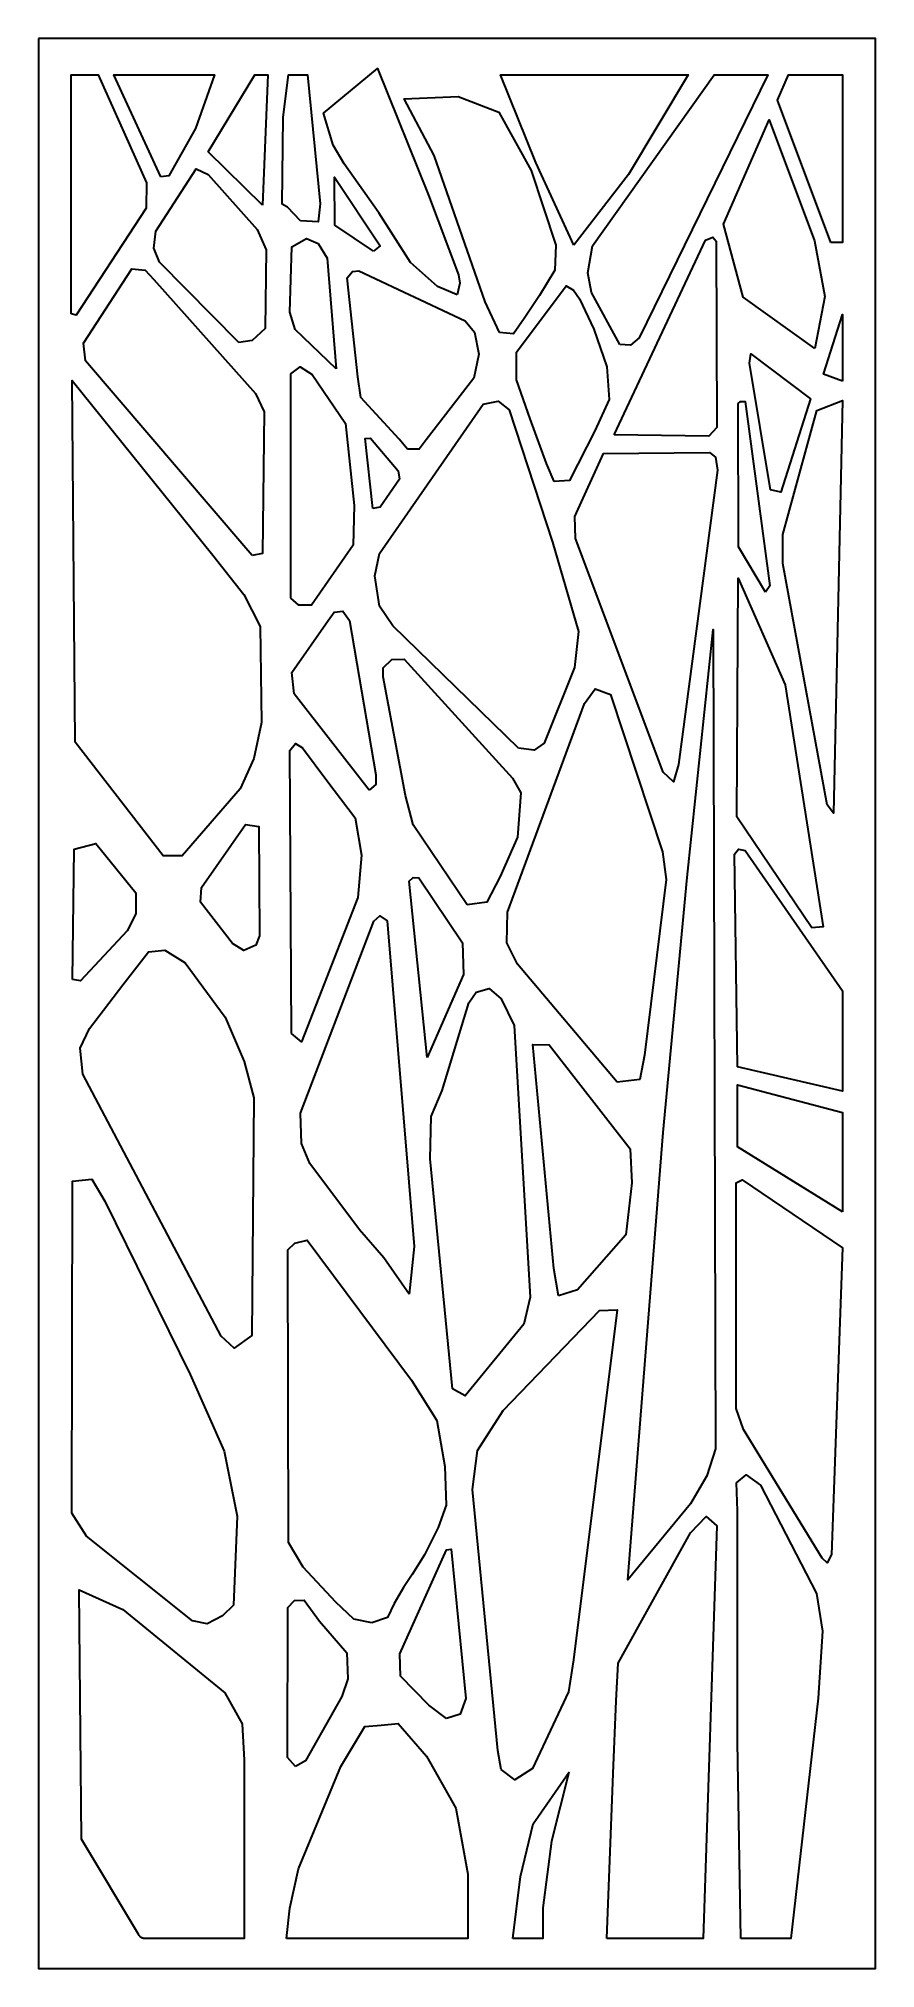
# Model space of a CAD drawing. Header units: centimetres. Extents: x -27 to -22.3, y -1.8 to 9.
import ezdxf

# ---------------------------------------------------------------- set-up
doc = ezdxf.new("R2010")
doc.units = ezdxf.units.CM
doc.header["$MEASUREMENT"] = 0
doc.layers.add('layer 1', color=7, linetype='Continuous')

msp = doc.modelspace()

# ---------------------------------------------------------------- linework, layer by layer
at = {"layer": 'layer 1', "color": 250, "lineweight": 30}
for points, knots in [([(-26.99913, 9.00069), (-26.99913, 9.00069), (-22.3054, 9.00069), (-22.3054, 9.00069), (-22.3054, 9.00069), (-22.3054, 9.00069), (-22.3054, -1.831), (-22.3054, -1.831), (-22.3054, -1.831), (-22.3054, -1.831), (-26.99913, -1.831), (-26.99913, -1.831), (-26.99913, -1.831), (-26.99913, -1.831), (-26.99913, 9.00069), (-26.99913, 9.00069)], [0, 0, 0, 0, 0.2, 0.2, 0.2, 0.2, 0.4, 0.4, 0.4, 0.4, 0.6, 0.6, 0.6, 0.6, 1, 1, 1, 1]), ([(-26.81563, 7.45542), (-26.81563, 7.45542), (-26.78809, 7.44747), (-26.78809, 7.44747), (-26.78809, 7.44747), (-26.78809, 7.44747), (-26.39631, 8.04857), (-26.39631, 8.04857), (-26.39631, 8.04857), (-26.39631, 8.04857), (-26.39326, 8.19164), (-26.39326, 8.19164), (-26.39326, 8.19164), (-26.39326, 8.19164), (-26.66532, 8.79777), (-26.66532, 8.79777), (-26.66532, 8.79777), (-26.66532, 8.79777), (-26.81563, 8.79777), (-26.81563, 8.79777), (-26.81563, 8.79777), (-26.81563, 8.79777), (-26.81563, 7.45542), (-26.81563, 7.45542)], [0, 0, 0, 0, 0.14285714, 0.14285714, 0.14285714, 0.14285714, 0.28571429, 0.28571429, 0.28571429, 0.28571429, 0.42857143, 0.42857143, 0.42857143, 0.42857143, 0.57142857, 0.57142857, 0.57142857, 0.57142857, 0.71428571, 0.71428571, 0.71428571, 0.71428571, 1, 1, 1, 1]), ([(-26.3142, 8.22468), (-26.3142, 8.22468), (-26.26897, 8.23027), (-26.26897, 8.23027), (-26.26897, 8.23027), (-26.26897, 8.23027), (-26.1182, 8.49587), (-26.1182, 8.49587), (-26.1182, 8.49587), (-26.1182, 8.49587), (-26.01224, 8.79777), (-26.01224, 8.79777), (-26.01224, 8.79777), (-26.01224, 8.79777), (-26.57735, 8.79777), (-26.57735, 8.79777), (-26.57735, 8.79777), (-26.57735, 8.79777), (-26.3142, 8.22468), (-26.3142, 8.22468)], [0, 0, 0, 0, 0.16666667, 0.16666667, 0.16666667, 0.16666667, 0.33333333, 0.33333333, 0.33333333, 0.33333333, 0.5, 0.5, 0.5, 0.5, 0.66666667, 0.66666667, 0.66666667, 0.66666667, 1, 1, 1, 1]), ([(-25.74284, 8.06536), (-25.74284, 8.06536), (-25.71361, 8.79777), (-25.71361, 8.79777), (-25.71361, 8.79777), (-25.71361, 8.79777), (-25.78642, 8.79777), (-25.78642, 8.79777), (-25.78642, 8.79777), (-25.78642, 8.79777), (-26.04867, 8.3645), (-26.04867, 8.3645), (-26.04867, 8.3645), (-26.04867, 8.3645), (-25.74284, 8.06536), (-25.74284, 8.06536)], [0, 0, 0, 0, 0.2, 0.2, 0.2, 0.2, 0.4, 0.4, 0.4, 0.4, 0.6, 0.6, 0.6, 0.6, 1, 1, 1, 1]), ([(-25.52961, 7.97869), (-25.52961, 7.97869), (-25.43055, 7.97309), (-25.43055, 7.97309), (-25.43055, 7.97309), (-25.43055, 7.97309), (-25.41978, 8.07374), (-25.41978, 8.07374), (-25.41978, 8.07374), (-25.41978, 8.07374), (-25.49098, 8.79777), (-25.49098, 8.79777), (-25.49098, 8.79777), (-25.49098, 8.79777), (-25.59782, 8.79777), (-25.59782, 8.79777), (-25.59782, 8.79777), (-25.59782, 8.79777), (-25.62653, 8.56021), (-25.62653, 8.56021), (-25.62653, 8.56021), (-25.62653, 8.56021), (-25.63299, 8.07096), (-25.63299, 8.07096), (-25.63299, 8.07096), (-25.63299, 8.07096), (-25.60284, 8.05417), (-25.60284, 8.05417), (-25.60284, 8.05417), (-25.60284, 8.05417), (-25.52961, 7.97869), (-25.52961, 7.97869)], [0, 0, 0, 0, 0.11111111, 0.11111111, 0.11111111, 0.11111111, 0.22222222, 0.22222222, 0.22222222, 0.22222222, 0.33333333, 0.33333333, 0.33333333, 0.33333333, 0.44444444, 0.44444444, 0.44444444, 0.44444444, 0.55555556, 0.55555556, 0.55555556, 0.55555556, 0.66666667, 0.66666667, 0.66666667, 0.66666667, 0.77777778, 0.77777778, 0.77777778, 0.77777778, 1, 1, 1, 1]), ([(-24.65175, 7.56301), (-24.65175, 7.56301), (-24.63548, 7.62837), (-24.63548, 7.62837), (-24.63548, 7.62837), (-24.63548, 7.62837), (-24.64368, 7.67446), (-24.64368, 7.67446), (-24.64368, 7.67446), (-24.64368, 7.67446), (-24.81304, 8.12126), (-24.81304, 8.12126), (-24.81304, 8.12126), (-24.81304, 8.12126), (-25.0987, 8.83302), (-25.0987, 8.83302), (-25.0987, 8.83302), (-25.0987, 8.83302), (-25.40202, 8.58169), (-25.40202, 8.58169), (-25.40202, 8.58169), (-25.40202, 8.58169), (-25.34617, 8.40204), (-25.34617, 8.40204), (-25.34617, 8.40204), (-25.34617, 8.40204), (-25.28468, 8.29867), (-25.28468, 8.29867), (-25.28468, 8.29867), (-25.28468, 8.29867), (-25.0902, 8.02202), (-25.0902, 8.02202), (-25.0902, 8.02202), (-25.0902, 8.02202), (-24.91244, 7.74345), (-24.91244, 7.74345), (-24.91244, 7.74345), (-24.91244, 7.74345), (-24.76212, 7.60943), (-24.76212, 7.60943), (-24.76212, 7.60943), (-24.76212, 7.60943), (-24.65175, 7.56301), (-24.65175, 7.56301)], [0, 0, 0, 0, 0.08333333, 0.08333333, 0.08333333, 0.08333333, 0.16666667, 0.16666667, 0.16666667, 0.16666667, 0.25, 0.25, 0.25, 0.25, 0.33333333, 0.33333333, 0.33333333, 0.33333333, 0.41666667, 0.41666667, 0.41666667, 0.41666667, 0.5, 0.5, 0.5, 0.5, 0.58333333, 0.58333333, 0.58333333, 0.58333333, 0.66666667, 0.66666667, 0.66666667, 0.66666667, 0.75, 0.75, 0.75, 0.75, 0.83333333, 0.83333333, 0.83333333, 0.83333333, 1, 1, 1, 1]), ([(-23.99649, 7.84094), (-23.99649, 7.84094), (-23.69006, 8.23819), (-23.69006, 8.23819), (-23.69006, 8.23819), (-23.69006, 8.23819), (-23.35477, 8.79777), (-23.35477, 8.79777), (-23.35477, 8.79777), (-23.35477, 8.79777), (-24.40859, 8.79777), (-24.40859, 8.79777), (-24.40859, 8.79777), (-24.40859, 8.79777), (-24.2102, 8.30595), (-24.2102, 8.30595), (-24.2102, 8.30595), (-24.2102, 8.30595), (-23.99649, 7.84094), (-23.99649, 7.84094)], [0, 0, 0, 0, 0.16666667, 0.16666667, 0.16666667, 0.16666667, 0.33333333, 0.33333333, 0.33333333, 0.33333333, 0.5, 0.5, 0.5, 0.5, 0.66666667, 0.66666667, 0.66666667, 0.66666667, 1, 1, 1, 1]), ([(-23.73817, 7.283), (-23.73817, 7.283), (-23.67926, 7.27961), (-23.67926, 7.27961), (-23.67926, 7.27961), (-23.67926, 7.27961), (-23.63081, 7.32039), (-23.63081, 7.32039), (-23.63081, 7.32039), (-23.63081, 7.32039), (-22.90849, 8.79777), (-22.90849, 8.79777), (-22.90849, 8.79777), (-22.90849, 8.79777), (-23.21024, 8.79777), (-23.21024, 8.79777), (-23.21024, 8.79777), (-23.21024, 8.79777), (-23.89231, 7.83771), (-23.89231, 7.83771), (-23.89231, 7.83771), (-23.89231, 7.83771), (-23.91908, 7.68562), (-23.91908, 7.68562), (-23.91908, 7.68562), (-23.91908, 7.68562), (-23.89786, 7.57528), (-23.89786, 7.57528), (-23.89786, 7.57528), (-23.89786, 7.57528), (-23.73817, 7.283), (-23.73817, 7.283)], [0, 0, 0, 0, 0.11111111, 0.11111111, 0.11111111, 0.11111111, 0.22222222, 0.22222222, 0.22222222, 0.22222222, 0.33333333, 0.33333333, 0.33333333, 0.33333333, 0.44444444, 0.44444444, 0.44444444, 0.44444444, 0.55555556, 0.55555556, 0.55555556, 0.55555556, 0.66666667, 0.66666667, 0.66666667, 0.66666667, 0.77777778, 0.77777778, 0.77777778, 0.77777778, 1, 1, 1, 1]), ([(-22.5547, 7.85612), (-22.5547, 7.85612), (-22.48891, 7.85612), (-22.48891, 7.85612), (-22.48891, 7.85612), (-22.48891, 7.85612), (-22.48891, 8.79777), (-22.48891, 8.79777), (-22.48891, 8.79777), (-22.48891, 8.79777), (-22.79197, 8.79777), (-22.79197, 8.79777), (-22.79197, 8.79777), (-22.79197, 8.79777), (-22.85406, 8.65523), (-22.85406, 8.65523), (-22.85406, 8.65523), (-22.85406, 8.65523), (-22.5547, 7.85612), (-22.5547, 7.85612)], [0, 0, 0, 0, 0.16666667, 0.16666667, 0.16666667, 0.16666667, 0.33333333, 0.33333333, 0.33333333, 0.33333333, 0.5, 0.5, 0.5, 0.5, 0.66666667, 0.66666667, 0.66666667, 0.66666667, 1, 1, 1, 1]), ([(-24.41465, 7.35078), (-24.41465, 7.35078), (-24.33475, 7.3428), (-24.33475, 7.3428), (-24.33475, 7.3428), (-24.33475, 7.3428), (-24.27635, 7.43057), (-24.27635, 7.43057), (-24.27635, 7.43057), (-24.27635, 7.43057), (-24.19029, 7.55823), (-24.19029, 7.55823), (-24.19029, 7.55823), (-24.19029, 7.55823), (-24.10424, 7.70185), (-24.10424, 7.70185), (-24.10424, 7.70185), (-24.10424, 7.70185), (-24.0981, 7.8415), (-24.0981, 7.8415), (-24.0981, 7.8415), (-24.0981, 7.8415), (-24.2364, 8.2604), (-24.2364, 8.2604), (-24.2364, 8.2604), (-24.2364, 8.2604), (-24.41772, 8.58755), (-24.41772, 8.58755), (-24.41772, 8.58755), (-24.41772, 8.58755), (-24.64516, 8.67532), (-24.64516, 8.67532), (-24.64516, 8.67532), (-24.64516, 8.67532), (-24.94942, 8.66335), (-24.94942, 8.66335), (-24.94942, 8.66335), (-24.94942, 8.66335), (-24.78039, 8.34418), (-24.78039, 8.34418), (-24.78039, 8.34418), (-24.78039, 8.34418), (-24.49456, 7.52234), (-24.49456, 7.52234), (-24.49456, 7.52234), (-24.49456, 7.52234), (-24.41465, 7.35078), (-24.41465, 7.35078)], [0, 0, 0, 0, 0.07692308, 0.07692308, 0.07692308, 0.07692308, 0.15384615, 0.15384615, 0.15384615, 0.15384615, 0.23076923, 0.23076923, 0.23076923, 0.23076923, 0.30769231, 0.30769231, 0.30769231, 0.30769231, 0.38461538, 0.38461538, 0.38461538, 0.38461538, 0.46153846, 0.46153846, 0.46153846, 0.46153846, 0.53846154, 0.53846154, 0.53846154, 0.53846154, 0.61538462, 0.61538462, 0.61538462, 0.61538462, 0.69230769, 0.69230769, 0.69230769, 0.69230769, 0.76923077, 0.76923077, 0.76923077, 0.76923077, 0.84615385, 0.84615385, 0.84615385, 0.84615385, 1, 1, 1, 1]), ([(-22.64481, 7.26106), (-22.64481, 7.26106), (-22.589, 7.55326), (-22.589, 7.55326), (-22.589, 7.55326), (-22.589, 7.55326), (-22.64732, 7.86502), (-22.64732, 7.86502), (-22.64732, 7.86502), (-22.64732, 7.86502), (-22.90209, 8.54495), (-22.90209, 8.54495), (-22.90209, 8.54495), (-22.90209, 8.54495), (-23.15756, 7.95836), (-23.15756, 7.95836), (-23.15756, 7.95836), (-23.15756, 7.95836), (-23.04662, 7.54946), (-23.04662, 7.54946), (-23.04662, 7.54946), (-23.04662, 7.54946), (-22.64481, 7.26106), (-22.64481, 7.26106)], [0, 0, 0, 0, 0.14285714, 0.14285714, 0.14285714, 0.14285714, 0.28571429, 0.28571429, 0.28571429, 0.28571429, 0.42857143, 0.42857143, 0.42857143, 0.42857143, 0.57142857, 0.57142857, 0.57142857, 0.57142857, 0.71428571, 0.71428571, 0.71428571, 0.71428571, 1, 1, 1, 1]), ([(-25.87652, 7.29538), (-25.87652, 7.29538), (-25.80114, 7.30657), (-25.80114, 7.30657), (-25.80114, 7.30657), (-25.80114, 7.30657), (-25.72791, 7.37366), (-25.72791, 7.37366), (-25.72791, 7.37366), (-25.72791, 7.37366), (-25.72359, 7.81539), (-25.72359, 7.81539), (-25.72359, 7.81539), (-25.72359, 7.81539), (-25.77314, 7.93001), (-25.77314, 7.93001), (-25.77314, 7.93001), (-25.77314, 7.93001), (-26.04895, 8.23844), (-26.04895, 8.23844), (-26.04895, 8.23844), (-26.04895, 8.23844), (-26.11573, 8.2692), (-26.11573, 8.2692), (-26.11573, 8.2692), (-26.11573, 8.2692), (-26.34186, 7.91972), (-26.34186, 7.91972), (-26.34186, 7.91972), (-26.34186, 7.91972), (-26.35264, 7.82467), (-26.35264, 7.82467), (-26.35264, 7.82467), (-26.35264, 7.82467), (-26.32018, 7.7455), (-26.32018, 7.7455), (-26.32018, 7.7455), (-26.32018, 7.7455), (-25.87652, 7.29538), (-25.87652, 7.29538)], [0, 0, 0, 0, 0.09090909, 0.09090909, 0.09090909, 0.09090909, 0.18181818, 0.18181818, 0.18181818, 0.18181818, 0.27272727, 0.27272727, 0.27272727, 0.27272727, 0.36363636, 0.36363636, 0.36363636, 0.36363636, 0.45454545, 0.45454545, 0.45454545, 0.45454545, 0.54545455, 0.54545455, 0.54545455, 0.54545455, 0.63636364, 0.63636364, 0.63636364, 0.63636364, 0.72727273, 0.72727273, 0.72727273, 0.72727273, 0.81818182, 0.81818182, 0.81818182, 0.81818182, 1, 1, 1, 1]), ([(-25.11984, 7.80707), (-25.11984, 7.80707), (-25.08403, 7.83805), (-25.08403, 7.83805), (-25.08403, 7.83805), (-25.08403, 7.83805), (-25.33976, 8.22311), (-25.33976, 8.22311), (-25.33976, 8.22311), (-25.33976, 8.22311), (-25.33806, 7.95313), (-25.33806, 7.95313), (-25.33806, 7.95313), (-25.33806, 7.95313), (-25.11984, 7.80707), (-25.11984, 7.80707)], [0, 0, 0, 0, 0.2, 0.2, 0.2, 0.2, 0.4, 0.4, 0.4, 0.4, 0.6, 0.6, 0.6, 0.6, 1, 1, 1, 1]), ([(-25.32922, 7.14696), (-25.32922, 7.14696), (-25.38092, 7.76762), (-25.38092, 7.76762), (-25.38092, 7.76762), (-25.38092, 7.76762), (-25.43045, 7.85149), (-25.43045, 7.85149), (-25.43045, 7.85149), (-25.43045, 7.85149), (-25.49722, 7.87944), (-25.49722, 7.87944), (-25.49722, 7.87944), (-25.49722, 7.87944), (-25.57905, 7.83192), (-25.57905, 7.83192), (-25.57905, 7.83192), (-25.57905, 7.83192), (-25.58983, 7.46567), (-25.58983, 7.46567), (-25.58983, 7.46567), (-25.58983, 7.46567), (-25.55968, 7.36783), (-25.55968, 7.36783), (-25.55968, 7.36783), (-25.55968, 7.36783), (-25.32922, 7.14696), (-25.32922, 7.14696)], [0, 0, 0, 0, 0.125, 0.125, 0.125, 0.125, 0.25, 0.25, 0.25, 0.25, 0.375, 0.375, 0.375, 0.375, 0.5, 0.5, 0.5, 0.5, 0.625, 0.625, 0.625, 0.625, 0.75, 0.75, 0.75, 0.75, 1, 1, 1, 1]), ([(-23.77083, 6.7769), (-23.77083, 6.7769), (-23.24032, 6.77004), (-23.24032, 6.77004), (-23.24032, 6.77004), (-23.24032, 6.77004), (-23.19546, 6.818), (-23.19546, 6.818), (-23.19546, 6.818), (-23.19546, 6.818), (-23.1981, 7.86298), (-23.1981, 7.86298), (-23.1981, 7.86298), (-23.1981, 7.86298), (-23.21707, 7.88582), (-23.21707, 7.88582), (-23.21707, 7.88582), (-23.21707, 7.88582), (-23.2588, 7.86982), (-23.2588, 7.86982), (-23.2588, 7.86982), (-23.2588, 7.86982), (-23.77083, 6.7769), (-23.77083, 6.7769)], [0, 0, 0, 0, 0.14285714, 0.14285714, 0.14285714, 0.14285714, 0.28571429, 0.28571429, 0.28571429, 0.28571429, 0.42857143, 0.42857143, 0.42857143, 0.42857143, 0.57142857, 0.57142857, 0.57142857, 0.57142857, 0.71428571, 0.71428571, 0.71428571, 0.71428571, 1, 1, 1, 1]), ([(-25.80095, 6.0996), (-25.80095, 6.0996), (-25.74358, 6.11038), (-25.74358, 6.11038), (-25.74358, 6.11038), (-25.74358, 6.11038), (-25.7344, 6.90512), (-25.7344, 6.90512), (-25.7344, 6.90512), (-25.7344, 6.90512), (-25.78338, 7.00845), (-25.78338, 7.00845), (-25.78338, 7.00845), (-25.78338, 7.00845), (-26.35306, 7.64867), (-26.35306, 7.64867), (-26.35306, 7.64867), (-26.35306, 7.64867), (-26.40204, 7.70033), (-26.40204, 7.70033), (-26.40204, 7.70033), (-26.40204, 7.70033), (-26.47551, 7.70827), (-26.47551, 7.70827), (-26.47551, 7.70827), (-26.47551, 7.70827), (-26.74795, 7.29103), (-26.74795, 7.29103), (-26.74795, 7.29103), (-26.74795, 7.29103), (-26.7357, 7.19169), (-26.7357, 7.19169), (-26.7357, 7.19169), (-26.7357, 7.19169), (-25.84796, 6.15453), (-25.84796, 6.15453), (-25.84796, 6.15453), (-25.84796, 6.15453), (-25.80095, 6.0996), (-25.80095, 6.0996)], [0, 0, 0, 0, 0.09090909, 0.09090909, 0.09090909, 0.09090909, 0.18181818, 0.18181818, 0.18181818, 0.18181818, 0.27272727, 0.27272727, 0.27272727, 0.27272727, 0.36363636, 0.36363636, 0.36363636, 0.36363636, 0.45454545, 0.45454545, 0.45454545, 0.45454545, 0.54545455, 0.54545455, 0.54545455, 0.54545455, 0.63636364, 0.63636364, 0.63636364, 0.63636364, 0.72727273, 0.72727273, 0.72727273, 0.72727273, 0.81818182, 0.81818182, 0.81818182, 0.81818182, 1, 1, 1, 1]), ([(-24.93063, 6.69547), (-24.93063, 6.69547), (-24.86519, 6.69547), (-24.86519, 6.69547), (-24.86519, 6.69547), (-24.86519, 6.69547), (-24.8243, 6.74855), (-24.8243, 6.74855), (-24.8243, 6.74855), (-24.8243, 6.74855), (-24.55714, 7.09537), (-24.55714, 7.09537), (-24.55714, 7.09537), (-24.55714, 7.09537), (-24.52987, 7.22985), (-24.52987, 7.22985), (-24.52987, 7.22985), (-24.52987, 7.22985), (-24.55442, 7.35371), (-24.55442, 7.35371), (-24.55442, 7.35371), (-24.55442, 7.35371), (-24.60621, 7.41741), (-24.60621, 7.41741), (-24.60621, 7.41741), (-24.60621, 7.41741), (-25.20325, 7.69699), (-25.20325, 7.69699), (-25.20325, 7.69699), (-25.20325, 7.69699), (-25.23865, 7.69306), (-25.23865, 7.69306), (-25.23865, 7.69306), (-25.23865, 7.69306), (-25.26868, 7.65806), (-25.26868, 7.65806), (-25.26868, 7.65806), (-25.26868, 7.65806), (-25.2087, 7.10244), (-25.2087, 7.10244), (-25.2087, 7.10244), (-25.2087, 7.10244), (-25.19235, 6.98566), (-25.19235, 6.98566), (-25.19235, 6.98566), (-25.19235, 6.98566), (-24.97697, 6.75209), (-24.97697, 6.75209), (-24.97697, 6.75209), (-24.97697, 6.75209), (-24.93063, 6.69547), (-24.93063, 6.69547)], [0, 0, 0, 0, 0.07142857, 0.07142857, 0.07142857, 0.07142857, 0.14285714, 0.14285714, 0.14285714, 0.14285714, 0.21428571, 0.21428571, 0.21428571, 0.21428571, 0.28571429, 0.28571429, 0.28571429, 0.28571429, 0.35714286, 0.35714286, 0.35714286, 0.35714286, 0.42857143, 0.42857143, 0.42857143, 0.42857143, 0.5, 0.5, 0.5, 0.5, 0.57142857, 0.57142857, 0.57142857, 0.57142857, 0.64285714, 0.64285714, 0.64285714, 0.64285714, 0.71428571, 0.71428571, 0.71428571, 0.71428571, 0.78571429, 0.78571429, 0.78571429, 0.78571429, 0.85714286, 0.85714286, 0.85714286, 0.85714286, 1, 1, 1, 1]), ([(-24.10676, 6.51546), (-24.10676, 6.51546), (-24.0207, 6.51945), (-24.0207, 6.51945), (-24.0207, 6.51945), (-24.0207, 6.51945), (-23.87933, 6.79871), (-23.87933, 6.79871), (-23.87933, 6.79871), (-23.87933, 6.79871), (-23.79941, 6.97426), (-23.79941, 6.97426), (-23.79941, 6.97426), (-23.79941, 6.97426), (-23.81171, 7.15778), (-23.81171, 7.15778), (-23.81171, 7.15778), (-23.81171, 7.15778), (-23.88548, 7.36923), (-23.88548, 7.36923), (-23.88548, 7.36923), (-23.88548, 7.36923), (-23.96572, 7.53977), (-23.96572, 7.53977), (-23.96572, 7.53977), (-23.96572, 7.53977), (-23.9992, 7.58865), (-23.9992, 7.58865), (-23.9992, 7.58865), (-23.9992, 7.58865), (-24.04056, 7.61233), (-24.04056, 7.61233), (-24.04056, 7.61233), (-24.04056, 7.61233), (-24.31882, 7.24156), (-24.31882, 7.24156), (-24.31882, 7.24156), (-24.31882, 7.24156), (-24.31882, 7.08597), (-24.31882, 7.08597), (-24.31882, 7.08597), (-24.31882, 7.08597), (-24.24198, 6.86653), (-24.24198, 6.86653), (-24.24198, 6.86653), (-24.24198, 6.86653), (-24.14978, 6.6152), (-24.14978, 6.6152), (-24.14978, 6.6152), (-24.14978, 6.6152), (-24.10676, 6.51546), (-24.10676, 6.51546)], [0, 0, 0, 0, 0.07142857, 0.07142857, 0.07142857, 0.07142857, 0.14285714, 0.14285714, 0.14285714, 0.14285714, 0.21428571, 0.21428571, 0.21428571, 0.21428571, 0.28571429, 0.28571429, 0.28571429, 0.28571429, 0.35714286, 0.35714286, 0.35714286, 0.35714286, 0.42857143, 0.42857143, 0.42857143, 0.42857143, 0.5, 0.5, 0.5, 0.5, 0.57142857, 0.57142857, 0.57142857, 0.57142857, 0.64285714, 0.64285714, 0.64285714, 0.64285714, 0.71428571, 0.71428571, 0.71428571, 0.71428571, 0.78571429, 0.78571429, 0.78571429, 0.78571429, 0.85714286, 0.85714286, 0.85714286, 0.85714286, 1, 1, 1, 1]), ([(-22.48891, 7.078), (-22.48891, 7.078), (-22.48891, 7.45272), (-22.48891, 7.45272), (-22.48891, 7.45272), (-22.48891, 7.45272), (-22.59625, 7.11632), (-22.59625, 7.11632), (-22.59625, 7.11632), (-22.59625, 7.11632), (-22.48891, 7.078), (-22.48891, 7.078)], [0, 0, 0, 0, 0.25, 0.25, 0.25, 0.25, 0.5, 0.5, 0.5, 0.5, 1, 1, 1, 1]), ([(-25.58453, 5.8597), (-25.58453, 5.8597), (-25.53861, 5.81996), (-25.53861, 5.81996), (-25.53861, 5.81996), (-25.53861, 5.81996), (-25.46819, 5.81996), (-25.46819, 5.81996), (-25.46819, 5.81996), (-25.46819, 5.81996), (-25.23554, 6.15774), (-25.23554, 6.15774), (-25.23554, 6.15774), (-25.23554, 6.15774), (-25.22943, 6.38025), (-25.22943, 6.38025), (-25.22943, 6.38025), (-25.22943, 6.38025), (-25.2784, 6.84121), (-25.2784, 6.84121), (-25.2784, 6.84121), (-25.2784, 6.84121), (-25.46513, 7.1154), (-25.46513, 7.1154), (-25.46513, 7.1154), (-25.46513, 7.1154), (-25.53248, 7.15912), (-25.53248, 7.15912), (-25.53248, 7.15912), (-25.53248, 7.15912), (-25.58453, 7.11938), (-25.58453, 7.11938), (-25.58453, 7.11938), (-25.58453, 7.11938), (-25.58453, 5.8597), (-25.58453, 5.8597)], [0, 0, 0, 0, 0.1, 0.1, 0.1, 0.1, 0.2, 0.2, 0.2, 0.2, 0.3, 0.3, 0.3, 0.3, 0.4, 0.4, 0.4, 0.4, 0.5, 0.5, 0.5, 0.5, 0.6, 0.6, 0.6, 0.6, 0.7, 0.7, 0.7, 0.7, 0.8, 0.8, 0.8, 0.8, 1, 1, 1, 1]), ([(-22.89427, 6.46804), (-22.89427, 6.46804), (-22.83509, 6.45523), (-22.83509, 6.45523), (-22.83509, 6.45523), (-22.83509, 6.45523), (-22.66906, 6.97806), (-22.66906, 6.97806), (-22.66906, 6.97806), (-22.66906, 6.97806), (-23.00441, 7.232), (-23.00441, 7.232), (-23.00441, 7.232), (-23.00441, 7.232), (-23.01099, 7.17865), (-23.01099, 7.17865), (-23.01099, 7.17865), (-23.01099, 7.17865), (-22.89427, 6.46804), (-22.89427, 6.46804)], [0, 0, 0, 0, 0.16666667, 0.16666667, 0.16666667, 0.16666667, 0.33333333, 0.33333333, 0.33333333, 0.33333333, 0.5, 0.5, 0.5, 0.5, 0.66666667, 0.66666667, 0.66666667, 0.66666667, 1, 1, 1, 1]), ([(-26.79438, 5.05204), (-26.79438, 5.05204), (-26.30066, 4.41275), (-26.30066, 4.41275), (-26.30066, 4.41275), (-26.30066, 4.41275), (-26.1935, 4.41275), (-26.1935, 4.41275), (-26.1935, 4.41275), (-26.1935, 4.41275), (-25.86781, 4.78886), (-25.86781, 4.78886), (-25.86781, 4.78886), (-25.86781, 4.78886), (-25.79257, 4.95908), (-25.79257, 4.95908), (-25.79257, 4.95908), (-25.79257, 4.95908), (-25.74959, 5.16275), (-25.74959, 5.16275), (-25.74959, 5.16275), (-25.74959, 5.16275), (-25.75622, 5.70086), (-25.75622, 5.70086), (-25.75622, 5.70086), (-25.75622, 5.70086), (-25.84741, 5.88125), (-25.84741, 5.88125), (-25.84741, 5.88125), (-25.84741, 5.88125), (-26.0211, 6.10109), (-26.0211, 6.10109), (-26.0211, 6.10109), (-26.0211, 6.10109), (-26.81085, 7.08114), (-26.81085, 7.08114), (-26.81085, 7.08114), (-26.81085, 7.08114), (-26.79438, 5.05204), (-26.79438, 5.05204)], [0, 0, 0, 0, 0.09090909, 0.09090909, 0.09090909, 0.09090909, 0.18181818, 0.18181818, 0.18181818, 0.18181818, 0.27272727, 0.27272727, 0.27272727, 0.27272727, 0.36363636, 0.36363636, 0.36363636, 0.36363636, 0.45454545, 0.45454545, 0.45454545, 0.45454545, 0.54545455, 0.54545455, 0.54545455, 0.54545455, 0.63636364, 0.63636364, 0.63636364, 0.63636364, 0.72727273, 0.72727273, 0.72727273, 0.72727273, 0.81818182, 0.81818182, 0.81818182, 0.81818182, 1, 1, 1, 1]), ([(-24.30667, 5.01867), (-24.30667, 5.01867), (-24.21958, 5.00655), (-24.21958, 5.00655), (-24.21958, 5.00655), (-24.21958, 5.00655), (-24.16359, 5.04693), (-24.16359, 5.04693), (-24.16359, 5.04693), (-24.16359, 5.04693), (-23.99253, 5.47086), (-23.99253, 5.47086), (-23.99253, 5.47086), (-23.99253, 5.47086), (-23.97076, 5.67273), (-23.97076, 5.67273), (-23.97076, 5.67273), (-23.97076, 5.67273), (-24.11693, 6.1744), (-24.11693, 6.1744), (-24.11693, 6.1744), (-24.11693, 6.1744), (-24.3598, 6.91739), (-24.3598, 6.91739), (-24.3598, 6.91739), (-24.3598, 6.91739), (-24.42201, 6.96583), (-24.42201, 6.96583), (-24.42201, 6.96583), (-24.42201, 6.96583), (-24.50598, 6.94969), (-24.50598, 6.94969), (-24.50598, 6.94969), (-24.50598, 6.94969), (-25.08759, 6.10989), (-25.08759, 6.10989), (-25.08759, 6.10989), (-25.08759, 6.10989), (-25.11248, 5.98474), (-25.11248, 5.98474), (-25.11248, 5.98474), (-25.11248, 5.98474), (-25.08759, 5.81517), (-25.08759, 5.81517), (-25.08759, 5.81517), (-25.08759, 5.81517), (-25.01268, 5.70503), (-25.01268, 5.70503), (-25.01268, 5.70503), (-25.01268, 5.70503), (-24.30667, 5.01867), (-24.30667, 5.01867)], [0, 0, 0, 0, 0.07142857, 0.07142857, 0.07142857, 0.07142857, 0.14285714, 0.14285714, 0.14285714, 0.14285714, 0.21428571, 0.21428571, 0.21428571, 0.21428571, 0.28571429, 0.28571429, 0.28571429, 0.28571429, 0.35714286, 0.35714286, 0.35714286, 0.35714286, 0.42857143, 0.42857143, 0.42857143, 0.42857143, 0.5, 0.5, 0.5, 0.5, 0.57142857, 0.57142857, 0.57142857, 0.57142857, 0.64285714, 0.64285714, 0.64285714, 0.64285714, 0.71428571, 0.71428571, 0.71428571, 0.71428571, 0.78571429, 0.78571429, 0.78571429, 0.78571429, 0.85714286, 0.85714286, 0.85714286, 0.85714286, 1, 1, 1, 1]), ([(-22.92227, 5.89402), (-22.92227, 5.89402), (-22.89756, 5.92982), (-22.89756, 5.92982), (-22.89756, 5.92982), (-22.89756, 5.92982), (-23.03574, 6.96411), (-23.03574, 6.96411), (-23.03574, 6.96411), (-23.03574, 6.96411), (-23.06156, 6.96316), (-23.06156, 6.96316), (-23.06156, 6.96316), (-23.06156, 6.96316), (-23.07525, 6.95194), (-23.07525, 6.95194), (-23.07525, 6.95194), (-23.07525, 6.95194), (-23.07245, 6.14719), (-23.07245, 6.14719), (-23.07245, 6.14719), (-23.07245, 6.14719), (-22.92227, 5.89402), (-22.92227, 5.89402)], [0, 0, 0, 0, 0.14285714, 0.14285714, 0.14285714, 0.14285714, 0.28571429, 0.28571429, 0.28571429, 0.28571429, 0.42857143, 0.42857143, 0.42857143, 0.42857143, 0.57142857, 0.57142857, 0.57142857, 0.57142857, 0.71428571, 0.71428571, 0.71428571, 0.71428571, 1, 1, 1, 1]), ([(-22.57577, 4.69962), (-22.57577, 4.69962), (-22.53991, 4.65229), (-22.53991, 4.65229), (-22.53991, 4.65229), (-22.53991, 4.65229), (-22.48891, 6.96883), (-22.48891, 6.96883), (-22.48891, 6.96883), (-22.48891, 6.96883), (-22.63378, 6.9124), (-22.63378, 6.9124), (-22.63378, 6.9124), (-22.63378, 6.9124), (-22.82403, 6.21695), (-22.82403, 6.21695), (-22.82403, 6.21695), (-22.82403, 6.21695), (-22.82403, 6.05413), (-22.82403, 6.05413), (-22.82403, 6.05413), (-22.82403, 6.05413), (-22.57577, 4.69962), (-22.57577, 4.69962)], [0, 0, 0, 0, 0.14285714, 0.14285714, 0.14285714, 0.14285714, 0.28571429, 0.28571429, 0.28571429, 0.28571429, 0.42857143, 0.42857143, 0.42857143, 0.42857143, 0.57142857, 0.57142857, 0.57142857, 0.57142857, 0.71428571, 0.71428571, 0.71428571, 0.71428571, 1, 1, 1, 1]), ([(-25.12459, 6.36358), (-25.12459, 6.36358), (-25.0831, 6.37156), (-25.0831, 6.37156), (-25.0831, 6.37156), (-25.0831, 6.37156), (-24.97401, 6.52714), (-24.97401, 6.52714), (-24.97401, 6.52714), (-24.97401, 6.52714), (-24.9817, 6.575), (-24.9817, 6.575), (-24.9817, 6.575), (-24.9817, 6.575), (-25.13681, 6.75808), (-25.13681, 6.75808), (-25.13681, 6.75808), (-25.13681, 6.75808), (-25.16761, 6.75651), (-25.16761, 6.75651), (-25.16761, 6.75651), (-25.16761, 6.75651), (-25.12459, 6.36358), (-25.12459, 6.36358)], [0, 0, 0, 0, 0.14285714, 0.14285714, 0.14285714, 0.14285714, 0.28571429, 0.28571429, 0.28571429, 0.28571429, 0.42857143, 0.42857143, 0.42857143, 0.42857143, 0.57142857, 0.57142857, 0.57142857, 0.57142857, 0.71428571, 0.71428571, 0.71428571, 0.71428571, 1, 1, 1, 1]), ([(-23.49602, 4.88368), (-23.49602, 4.88368), (-23.43804, 4.82845), (-23.43804, 4.82845), (-23.43804, 4.82845), (-23.43804, 4.82845), (-23.41038, 4.92588), (-23.41038, 4.92588), (-23.41038, 4.92588), (-23.41038, 4.92588), (-23.19156, 6.57798), (-23.19156, 6.57798), (-23.19156, 6.57798), (-23.19156, 6.57798), (-23.20138, 6.65094), (-23.20138, 6.65094), (-23.20138, 6.65094), (-23.20138, 6.65094), (-23.23647, 6.67838), (-23.23647, 6.67838), (-23.23647, 6.67838), (-23.23647, 6.67838), (-23.83081, 6.67173), (-23.83081, 6.67173), (-23.83081, 6.67173), (-23.83081, 6.67173), (-23.99124, 6.31764), (-23.99124, 6.31764), (-23.99124, 6.31764), (-23.99124, 6.31764), (-23.9876, 6.19474), (-23.9876, 6.19474), (-23.9876, 6.19474), (-23.9876, 6.19474), (-23.49602, 4.88368), (-23.49602, 4.88368)], [0, 0, 0, 0, 0.1, 0.1, 0.1, 0.1, 0.2, 0.2, 0.2, 0.2, 0.3, 0.3, 0.3, 0.3, 0.4, 0.4, 0.4, 0.4, 0.5, 0.5, 0.5, 0.5, 0.6, 0.6, 0.6, 0.6, 0.7, 0.7, 0.7, 0.7, 0.8, 0.8, 0.8, 0.8, 1, 1, 1, 1]), ([(-22.66203, 4.00974), (-22.66203, 4.00974), (-22.59889, 4.01456), (-22.59889, 4.01456), (-22.59889, 4.01456), (-22.59889, 4.01456), (-22.8106, 5.37425), (-22.8106, 5.37425), (-22.8106, 5.37425), (-22.8106, 5.37425), (-23.07432, 5.97212), (-23.07432, 5.97212), (-23.07432, 5.97212), (-23.07432, 5.97212), (-23.08174, 4.63172), (-23.08174, 4.63172), (-23.08174, 4.63172), (-23.08174, 4.63172), (-22.66203, 4.00974), (-22.66203, 4.00974)], [0, 0, 0, 0, 0.16666667, 0.16666667, 0.16666667, 0.16666667, 0.33333333, 0.33333333, 0.33333333, 0.33333333, 0.5, 0.5, 0.5, 0.5, 0.66666667, 0.66666667, 0.66666667, 0.66666667, 1, 1, 1, 1]), ([(-25.14466, 4.78172), (-25.14466, 4.78172), (-25.10818, 4.81447), (-25.10818, 4.81447), (-25.10818, 4.81447), (-25.10818, 4.81447), (-25.10818, 4.86914), (-25.10818, 4.86914), (-25.10818, 4.86914), (-25.10818, 4.86914), (-25.25557, 5.73389), (-25.25557, 5.73389), (-25.25557, 5.73389), (-25.25557, 5.73389), (-25.29193, 5.78606), (-25.29193, 5.78606), (-25.29193, 5.78606), (-25.29193, 5.78606), (-25.34071, 5.78155), (-25.34071, 5.78155), (-25.34071, 5.78155), (-25.34071, 5.78155), (-25.37425, 5.73389), (-25.37425, 5.73389), (-25.37425, 5.73389), (-25.37425, 5.73389), (-25.5792, 5.4427), (-25.5792, 5.4427), (-25.5792, 5.4427), (-25.5792, 5.4427), (-25.56579, 5.32343), (-25.56579, 5.32343), (-25.56579, 5.32343), (-25.56579, 5.32343), (-25.14466, 4.78172), (-25.14466, 4.78172)], [0, 0, 0, 0, 0.1, 0.1, 0.1, 0.1, 0.2, 0.2, 0.2, 0.2, 0.3, 0.3, 0.3, 0.3, 0.4, 0.4, 0.4, 0.4, 0.5, 0.5, 0.5, 0.5, 0.6, 0.6, 0.6, 0.6, 0.7, 0.7, 0.7, 0.7, 0.8, 0.8, 0.8, 0.8, 1, 1, 1, 1]), ([(-23.34322, 0.77741), (-23.34322, 0.77741), (-23.25117, 0.93339), (-23.25117, 0.93339), (-23.25117, 0.93339), (-23.25117, 0.93339), (-23.2026, 1.08606), (-23.2026, 1.08606), (-23.2026, 1.08606), (-23.2026, 1.08606), (-23.21479, 5.68341), (-23.21479, 5.68341), (-23.21479, 5.68341), (-23.21479, 5.68341), (-23.36198, 4.29287), (-23.36198, 4.29287), (-23.36198, 4.29287), (-23.36198, 4.29287), (-23.49568, 2.86156), (-23.49568, 2.86156), (-23.49568, 2.86156), (-23.49568, 2.86156), (-23.69348, 0.34927), (-23.69348, 0.34927), (-23.69348, 0.34927), (-23.69348, 0.34927), (-23.34322, 0.77741), (-23.34322, 0.77741)], [0, 0, 0, 0, 0.125, 0.125, 0.125, 0.125, 0.25, 0.25, 0.25, 0.25, 0.375, 0.375, 0.375, 0.375, 0.5, 0.5, 0.5, 0.5, 0.625, 0.625, 0.625, 0.625, 0.75, 0.75, 0.75, 0.75, 1, 1, 1, 1]), ([(-24.59547, 4.13823), (-24.59547, 4.13823), (-24.48438, 4.1534), (-24.48438, 4.1534), (-24.48438, 4.1534), (-24.48438, 4.1534), (-24.41034, 4.29759), (-24.41034, 4.29759), (-24.41034, 4.29759), (-24.41034, 4.29759), (-24.31289, 4.51769), (-24.31289, 4.51769), (-24.31289, 4.51769), (-24.31289, 4.51769), (-24.2934, 4.76814), (-24.2934, 4.76814), (-24.2934, 4.76814), (-24.2934, 4.76814), (-24.34054, 4.85027), (-24.34054, 4.85027), (-24.34054, 4.85027), (-24.34054, 4.85027), (-24.94856, 5.51812), (-24.94856, 5.51812), (-24.94856, 5.51812), (-24.94856, 5.51812), (-25.01872, 5.5156), (-25.01872, 5.5156), (-25.01872, 5.5156), (-25.01872, 5.5156), (-25.06659, 5.46796), (-25.06659, 5.46796), (-25.06659, 5.46796), (-25.06659, 5.46796), (-25.0656, 5.41869), (-25.0656, 5.41869), (-25.0656, 5.41869), (-25.0656, 5.41869), (-24.94041, 4.75295), (-24.94041, 4.75295), (-24.94041, 4.75295), (-24.94041, 4.75295), (-24.89754, 4.58853), (-24.89754, 4.58853), (-24.89754, 4.58853), (-24.89754, 4.58853), (-24.59547, 4.13823), (-24.59547, 4.13823)], [0, 0, 0, 0, 0.07692308, 0.07692308, 0.07692308, 0.07692308, 0.15384615, 0.15384615, 0.15384615, 0.15384615, 0.23076923, 0.23076923, 0.23076923, 0.23076923, 0.30769231, 0.30769231, 0.30769231, 0.30769231, 0.38461538, 0.38461538, 0.38461538, 0.38461538, 0.46153846, 0.46153846, 0.46153846, 0.46153846, 0.53846154, 0.53846154, 0.53846154, 0.53846154, 0.61538462, 0.61538462, 0.61538462, 0.61538462, 0.69230769, 0.69230769, 0.69230769, 0.69230769, 0.76923077, 0.76923077, 0.76923077, 0.76923077, 0.84615385, 0.84615385, 0.84615385, 0.84615385, 1, 1, 1, 1]), ([(-23.75421, 3.14238), (-23.75421, 3.14238), (-23.62596, 3.15918), (-23.62596, 3.15918), (-23.62596, 3.15918), (-23.62596, 3.15918), (-23.60053, 3.29536), (-23.60053, 3.29536), (-23.60053, 3.29536), (-23.60053, 3.29536), (-23.47972, 4.28163), (-23.47972, 4.28163), (-23.47972, 4.28163), (-23.47972, 4.28163), (-23.49881, 4.43541), (-23.49881, 4.43541), (-23.49881, 4.43541), (-23.49881, 4.43541), (-23.79127, 5.31852), (-23.79127, 5.31852), (-23.79127, 5.31852), (-23.79127, 5.31852), (-23.87711, 5.35154), (-23.87711, 5.35154), (-23.87711, 5.35154), (-23.87711, 5.35154), (-23.9375, 5.269), (-23.9375, 5.269), (-23.9375, 5.269), (-23.9375, 5.269), (-24.36941, 4.09803), (-24.36941, 4.09803), (-24.36941, 4.09803), (-24.36941, 4.09803), (-24.37249, 3.9253), (-24.37249, 3.9253), (-24.37249, 3.9253), (-24.37249, 3.9253), (-24.31225, 3.80539), (-24.31225, 3.80539), (-24.31225, 3.80539), (-24.31225, 3.80539), (-23.75421, 3.14238), (-23.75421, 3.14238)], [0, 0, 0, 0, 0.08333333, 0.08333333, 0.08333333, 0.08333333, 0.16666667, 0.16666667, 0.16666667, 0.16666667, 0.25, 0.25, 0.25, 0.25, 0.33333333, 0.33333333, 0.33333333, 0.33333333, 0.41666667, 0.41666667, 0.41666667, 0.41666667, 0.5, 0.5, 0.5, 0.5, 0.58333333, 0.58333333, 0.58333333, 0.58333333, 0.66666667, 0.66666667, 0.66666667, 0.66666667, 0.75, 0.75, 0.75, 0.75, 0.83333333, 0.83333333, 0.83333333, 0.83333333, 1, 1, 1, 1]), ([(-25.5802, 3.4159), (-25.5802, 3.4159), (-25.52528, 3.37052), (-25.52528, 3.37052), (-25.52528, 3.37052), (-25.52528, 3.37052), (-25.42717, 3.61931), (-25.42717, 3.61931), (-25.42717, 3.61931), (-25.42717, 3.61931), (-25.20934, 4.18027), (-25.20934, 4.18027), (-25.20934, 4.18027), (-25.20934, 4.18027), (-25.18825, 4.41741), (-25.18825, 4.41741), (-25.18825, 4.41741), (-25.18825, 4.41741), (-25.22339, 4.6272), (-25.22339, 4.6272), (-25.22339, 4.6272), (-25.22339, 4.6272), (-25.38149, 4.83699), (-25.38149, 4.83699), (-25.38149, 4.83699), (-25.38149, 4.83699), (-25.51851, 5.0194), (-25.51851, 5.0194), (-25.51851, 5.0194), (-25.51851, 5.0194), (-25.5581, 5.04475), (-25.5581, 5.04475), (-25.5581, 5.04475), (-25.5581, 5.04475), (-25.5902, 5.00404), (-25.5902, 5.00404), (-25.5902, 5.00404), (-25.5902, 5.00404), (-25.5802, 3.4159), (-25.5802, 3.4159)], [0, 0, 0, 0, 0.09090909, 0.09090909, 0.09090909, 0.09090909, 0.18181818, 0.18181818, 0.18181818, 0.18181818, 0.27272727, 0.27272727, 0.27272727, 0.27272727, 0.36363636, 0.36363636, 0.36363636, 0.36363636, 0.45454545, 0.45454545, 0.45454545, 0.45454545, 0.54545455, 0.54545455, 0.54545455, 0.54545455, 0.63636364, 0.63636364, 0.63636364, 0.63636364, 0.72727273, 0.72727273, 0.72727273, 0.72727273, 0.81818182, 0.81818182, 0.81818182, 0.81818182, 1, 1, 1, 1]), ([(-25.91127, 3.92098), (-25.91127, 3.92098), (-25.84822, 3.88268), (-25.84822, 3.88268), (-25.84822, 3.88268), (-25.84822, 3.88268), (-25.77981, 3.91227), (-25.77981, 3.91227), (-25.77981, 3.91227), (-25.77981, 3.91227), (-25.76102, 3.96451), (-25.76102, 3.96451), (-25.76102, 3.96451), (-25.76102, 3.96451), (-25.76371, 4.57771), (-25.76371, 4.57771), (-25.76371, 4.57771), (-25.76371, 4.57771), (-25.83883, 4.58989), (-25.83883, 4.58989), (-25.83883, 4.58989), (-25.83883, 4.58989), (-26.08566, 4.23617), (-26.08566, 4.23617), (-26.08566, 4.23617), (-26.08566, 4.23617), (-26.09103, 4.15432), (-26.09103, 4.15432), (-26.09103, 4.15432), (-26.09103, 4.15432), (-25.91127, 3.92098), (-25.91127, 3.92098)], [0, 0, 0, 0, 0.11111111, 0.11111111, 0.11111111, 0.11111111, 0.22222222, 0.22222222, 0.22222222, 0.22222222, 0.33333333, 0.33333333, 0.33333333, 0.33333333, 0.44444444, 0.44444444, 0.44444444, 0.44444444, 0.55555556, 0.55555556, 0.55555556, 0.55555556, 0.66666667, 0.66666667, 0.66666667, 0.66666667, 0.77777778, 0.77777778, 0.77777778, 0.77777778, 1, 1, 1, 1]), ([(-26.80948, 3.7202), (-26.80948, 3.7202), (-26.76385, 3.7123), (-26.76385, 3.7123), (-26.76385, 3.7123), (-26.76385, 3.7123), (-26.50214, 3.99277), (-26.50214, 3.99277), (-26.50214, 3.99277), (-26.50214, 3.99277), (-26.45346, 4.08757), (-26.45346, 4.08757), (-26.45346, 4.08757), (-26.45346, 4.08757), (-26.45346, 4.20607), (-26.45346, 4.20607), (-26.45346, 4.20607), (-26.45346, 4.20607), (-26.67865, 4.48258), (-26.67865, 4.48258), (-26.67865, 4.48258), (-26.67865, 4.48258), (-26.80035, 4.45098), (-26.80035, 4.45098), (-26.80035, 4.45098), (-26.80035, 4.45098), (-26.80948, 3.7202), (-26.80948, 3.7202)], [0, 0, 0, 0, 0.125, 0.125, 0.125, 0.125, 0.25, 0.25, 0.25, 0.25, 0.375, 0.375, 0.375, 0.375, 0.5, 0.5, 0.5, 0.5, 0.625, 0.625, 0.625, 0.625, 0.75, 0.75, 0.75, 0.75, 1, 1, 1, 1]), ([(-23.07834, 3.22886), (-23.07834, 3.22886), (-22.48891, 3.09343), (-22.48891, 3.09343), (-22.48891, 3.09343), (-22.48891, 3.09343), (-22.48891, 3.65549), (-22.48891, 3.65549), (-22.48891, 3.65549), (-22.48891, 3.65549), (-23.03544, 4.44282), (-23.03544, 4.44282), (-23.03544, 4.44282), (-23.03544, 4.44282), (-23.07232, 4.45099), (-23.07232, 4.45099), (-23.07232, 4.45099), (-23.07232, 4.45099), (-23.09555, 4.42226), (-23.09555, 4.42226), (-23.09555, 4.42226), (-23.09555, 4.42226), (-23.07834, 3.22886), (-23.07834, 3.22886)], [0, 0, 0, 0, 0.14285714, 0.14285714, 0.14285714, 0.14285714, 0.28571429, 0.28571429, 0.28571429, 0.28571429, 0.42857143, 0.42857143, 0.42857143, 0.42857143, 0.57142857, 0.57142857, 0.57142857, 0.57142857, 0.71428571, 0.71428571, 0.71428571, 0.71428571, 1, 1, 1, 1]), ([(-24.81907, 3.28187), (-24.81907, 3.28187), (-24.61566, 3.74848), (-24.61566, 3.74848), (-24.61566, 3.74848), (-24.61566, 3.74848), (-24.62124, 3.92573), (-24.62124, 3.92573), (-24.62124, 3.92573), (-24.62124, 3.92573), (-24.86645, 4.29106), (-24.86645, 4.29106), (-24.86645, 4.29106), (-24.86645, 4.29106), (-24.89823, 4.29183), (-24.89823, 4.29183), (-24.89823, 4.29183), (-24.89823, 4.29183), (-24.92069, 4.27132), (-24.92069, 4.27132), (-24.92069, 4.27132), (-24.92069, 4.27132), (-24.81907, 3.28187), (-24.81907, 3.28187)], [0, 0, 0, 0, 0.14285714, 0.14285714, 0.14285714, 0.14285714, 0.28571429, 0.28571429, 0.28571429, 0.28571429, 0.42857143, 0.42857143, 0.42857143, 0.42857143, 0.57142857, 0.57142857, 0.57142857, 0.57142857, 0.71428571, 0.71428571, 0.71428571, 0.71428571, 1, 1, 1, 1]), ([(-24.92106, 1.95274), (-24.92106, 1.95274), (-24.89315, 2.22173), (-24.89315, 2.22173), (-24.89315, 2.22173), (-24.89315, 2.22173), (-25.04371, 4.04909), (-25.04371, 4.04909), (-25.04371, 4.04909), (-25.04371, 4.04909), (-25.0848, 4.07766), (-25.0848, 4.07766), (-25.0848, 4.07766), (-25.0848, 4.07766), (-25.11953, 4.0476), (-25.11953, 4.0476), (-25.11953, 4.0476), (-25.11953, 4.0476), (-25.52948, 2.9693), (-25.52948, 2.9693), (-25.52948, 2.9693), (-25.52948, 2.9693), (-25.52413, 2.79981), (-25.52413, 2.79981), (-25.52413, 2.79981), (-25.52413, 2.79981), (-25.4784, 2.68753), (-25.4784, 2.68753), (-25.4784, 2.68753), (-25.4784, 2.68753), (-25.19832, 2.31386), (-25.19832, 2.31386), (-25.19832, 2.31386), (-25.19832, 2.31386), (-25.06347, 2.15725), (-25.06347, 2.15725), (-25.06347, 2.15725), (-25.06347, 2.15725), (-24.92106, 1.95274), (-24.92106, 1.95274)], [0, 0, 0, 0, 0.09090909, 0.09090909, 0.09090909, 0.09090909, 0.18181818, 0.18181818, 0.18181818, 0.18181818, 0.27272727, 0.27272727, 0.27272727, 0.27272727, 0.36363636, 0.36363636, 0.36363636, 0.36363636, 0.45454545, 0.45454545, 0.45454545, 0.45454545, 0.54545455, 0.54545455, 0.54545455, 0.54545455, 0.63636364, 0.63636364, 0.63636364, 0.63636364, 0.72727273, 0.72727273, 0.72727273, 0.72727273, 0.81818182, 0.81818182, 0.81818182, 0.81818182, 1, 1, 1, 1]), ([(-25.976, 1.71707), (-25.976, 1.71707), (-25.90238, 1.65038), (-25.90238, 1.65038), (-25.90238, 1.65038), (-25.90238, 1.65038), (-25.80403, 1.72131), (-25.80403, 1.72131), (-25.80403, 1.72131), (-25.80403, 1.72131), (-25.79164, 3.05494), (-25.79164, 3.05494), (-25.79164, 3.05494), (-25.79164, 3.05494), (-25.84631, 3.25897), (-25.84631, 3.25897), (-25.84631, 3.25897), (-25.84631, 3.25897), (-25.95224, 3.50737), (-25.95224, 3.50737), (-25.95224, 3.50737), (-25.95224, 3.50737), (-26.17775, 3.81341), (-26.17775, 3.81341), (-26.17775, 3.81341), (-26.17775, 3.81341), (-26.2905, 3.88437), (-26.2905, 3.88437), (-26.2905, 3.88437), (-26.2905, 3.88437), (-26.38275, 3.87551), (-26.38275, 3.87551), (-26.38275, 3.87551), (-26.38275, 3.87551), (-26.52627, 3.68921), (-26.52627, 3.68921), (-26.52627, 3.68921), (-26.52627, 3.68921), (-26.71419, 3.44527), (-26.71419, 3.44527), (-26.71419, 3.44527), (-26.71419, 3.44527), (-26.76552, 3.33372), (-26.76552, 3.33372), (-26.76552, 3.33372), (-26.76552, 3.33372), (-26.75186, 3.18734), (-26.75186, 3.18734), (-26.75186, 3.18734), (-26.75186, 3.18734), (-25.976, 1.71707), (-25.976, 1.71707)], [0, 0, 0, 0, 0.07142857, 0.07142857, 0.07142857, 0.07142857, 0.14285714, 0.14285714, 0.14285714, 0.14285714, 0.21428571, 0.21428571, 0.21428571, 0.21428571, 0.28571429, 0.28571429, 0.28571429, 0.28571429, 0.35714286, 0.35714286, 0.35714286, 0.35714286, 0.42857143, 0.42857143, 0.42857143, 0.42857143, 0.5, 0.5, 0.5, 0.5, 0.57142857, 0.57142857, 0.57142857, 0.57142857, 0.64285714, 0.64285714, 0.64285714, 0.64285714, 0.71428571, 0.71428571, 0.71428571, 0.71428571, 0.78571429, 0.78571429, 0.78571429, 0.78571429, 0.85714286, 0.85714286, 0.85714286, 0.85714286, 1, 1, 1, 1]), ([(-24.67675, 1.42295), (-24.67675, 1.42295), (-24.60586, 1.3835), (-24.60586, 1.3835), (-24.60586, 1.3835), (-24.60586, 1.3835), (-24.27674, 1.78446), (-24.27674, 1.78446), (-24.27674, 1.78446), (-24.27674, 1.78446), (-24.24129, 1.93563), (-24.24129, 1.93563), (-24.24129, 1.93563), (-24.24129, 1.93563), (-24.33243, 3.46057), (-24.33243, 3.46057), (-24.33243, 3.46057), (-24.33243, 3.46057), (-24.40541, 3.61182), (-24.40541, 3.61182), (-24.40541, 3.61182), (-24.40541, 3.61182), (-24.47242, 3.66905), (-24.47242, 3.66905), (-24.47242, 3.66905), (-24.47242, 3.66905), (-24.54472, 3.64845), (-24.54472, 3.64845), (-24.54472, 3.64845), (-24.54472, 3.64845), (-24.58527, 3.58893), (-24.58527, 3.58893), (-24.58527, 3.58893), (-24.58527, 3.58893), (-24.73638, 3.09678), (-24.73638, 3.09678), (-24.73638, 3.09678), (-24.73638, 3.09678), (-24.79689, 2.95051), (-24.79689, 2.95051), (-24.79689, 2.95051), (-24.79689, 2.95051), (-24.80251, 2.71304), (-24.80251, 2.71304), (-24.80251, 2.71304), (-24.80251, 2.71304), (-24.67675, 1.42295), (-24.67675, 1.42295)], [0, 0, 0, 0, 0.07692308, 0.07692308, 0.07692308, 0.07692308, 0.15384615, 0.15384615, 0.15384615, 0.15384615, 0.23076923, 0.23076923, 0.23076923, 0.23076923, 0.30769231, 0.30769231, 0.30769231, 0.30769231, 0.38461538, 0.38461538, 0.38461538, 0.38461538, 0.46153846, 0.46153846, 0.46153846, 0.46153846, 0.53846154, 0.53846154, 0.53846154, 0.53846154, 0.61538462, 0.61538462, 0.61538462, 0.61538462, 0.69230769, 0.69230769, 0.69230769, 0.69230769, 0.76923077, 0.76923077, 0.76923077, 0.76923077, 0.84615385, 0.84615385, 0.84615385, 0.84615385, 1, 1, 1, 1]), ([(-24.08364, 1.94492), (-24.08364, 1.94492), (-23.97578, 1.97787), (-23.97578, 1.97787), (-23.97578, 1.97787), (-23.97578, 1.97787), (-23.7061, 2.28675), (-23.7061, 2.28675), (-23.7061, 2.28675), (-23.7061, 2.28675), (-23.6712, 2.57916), (-23.6712, 2.57916), (-23.6712, 2.57916), (-23.6712, 2.57916), (-23.68071, 2.76862), (-23.68071, 2.76862), (-23.68071, 2.76862), (-23.68071, 2.76862), (-24.1344, 3.35344), (-24.1344, 3.35344), (-24.1344, 3.35344), (-24.1344, 3.35344), (-24.22646, 3.35437), (-24.22646, 3.35437), (-24.22646, 3.35437), (-24.22646, 3.35437), (-24.10903, 2.09731), (-24.10903, 2.09731), (-24.10903, 2.09731), (-24.10903, 2.09731), (-24.08364, 1.94492), (-24.08364, 1.94492)], [0, 0, 0, 0, 0.11111111, 0.11111111, 0.11111111, 0.11111111, 0.22222222, 0.22222222, 0.22222222, 0.22222222, 0.33333333, 0.33333333, 0.33333333, 0.33333333, 0.44444444, 0.44444444, 0.44444444, 0.44444444, 0.55555556, 0.55555556, 0.55555556, 0.55555556, 0.66666667, 0.66666667, 0.66666667, 0.66666667, 0.77777778, 0.77777778, 0.77777778, 0.77777778, 1, 1, 1, 1]), ([(-22.48891, 2.41536), (-22.48891, 2.41536), (-22.48891, 2.97367), (-22.48891, 2.97367), (-22.48891, 2.97367), (-22.48891, 2.97367), (-23.07842, 3.12786), (-23.07842, 3.12786), (-23.07842, 3.12786), (-23.07842, 3.12786), (-23.07842, 2.77959), (-23.07842, 2.77959), (-23.07842, 2.77959), (-23.07842, 2.77959), (-22.48891, 2.41536), (-22.48891, 2.41536)], [0, 0, 0, 0, 0.2, 0.2, 0.2, 0.2, 0.4, 0.4, 0.4, 0.4, 0.6, 0.6, 0.6, 0.6, 1, 1, 1, 1]), ([(-26.13557, 0.119), (-26.13557, 0.119), (-26.05355, 0.1022), (-26.05355, 0.1022), (-26.05355, 0.1022), (-26.05355, 0.1022), (-25.96722, 0.14702), (-25.96722, 0.14702), (-25.96722, 0.14702), (-25.96722, 0.14702), (-25.90679, 0.20866), (-25.90679, 0.20866), (-25.90679, 0.20866), (-25.90679, 0.20866), (-25.8852, 0.70736), (-25.8852, 0.70736), (-25.8852, 0.70736), (-25.8852, 0.70736), (-25.95859, 1.07158), (-25.95859, 1.07158), (-25.95859, 1.07158), (-25.95859, 1.07158), (-26.14852, 1.50303), (-26.14852, 1.50303), (-26.14852, 1.50303), (-26.14852, 1.50303), (-26.62792, 2.47477), (-26.62792, 2.47477), (-26.62792, 2.47477), (-26.62792, 2.47477), (-26.7013, 2.59804), (-26.7013, 2.59804), (-26.7013, 2.59804), (-26.7013, 2.59804), (-26.80921, 2.58683), (-26.80921, 2.58683), (-26.80921, 2.58683), (-26.80921, 2.58683), (-26.81327, 0.72417), (-26.81327, 0.72417), (-26.81327, 0.72417), (-26.81327, 0.72417), (-26.73125, 0.59529), (-26.73125, 0.59529), (-26.73125, 0.59529), (-26.73125, 0.59529), (-26.13557, 0.119), (-26.13557, 0.119)], [0, 0, 0, 0, 0.07692308, 0.07692308, 0.07692308, 0.07692308, 0.15384615, 0.15384615, 0.15384615, 0.15384615, 0.23076923, 0.23076923, 0.23076923, 0.23076923, 0.30769231, 0.30769231, 0.30769231, 0.30769231, 0.38461538, 0.38461538, 0.38461538, 0.38461538, 0.46153846, 0.46153846, 0.46153846, 0.46153846, 0.53846154, 0.53846154, 0.53846154, 0.53846154, 0.61538462, 0.61538462, 0.61538462, 0.61538462, 0.69230769, 0.69230769, 0.69230769, 0.69230769, 0.76923077, 0.76923077, 0.76923077, 0.76923077, 0.84615385, 0.84615385, 0.84615385, 0.84615385, 1, 1, 1, 1]), ([(-22.60481, 0.47084), (-22.60481, 0.47084), (-22.57608, 0.44486), (-22.57608, 0.44486), (-22.57608, 0.44486), (-22.57608, 0.44486), (-22.55069, 0.49193), (-22.55069, 0.49193), (-22.55069, 0.49193), (-22.55069, 0.49193), (-22.48891, 2.21313), (-22.48891, 2.21313), (-22.48891, 2.21313), (-22.48891, 2.21313), (-23.05195, 2.59468), (-23.05195, 2.59468), (-23.05195, 2.59468), (-23.05195, 2.59468), (-23.08606, 2.57838), (-23.08606, 2.57838), (-23.08606, 2.57838), (-23.08606, 2.57838), (-23.08609, 1.31141), (-23.08609, 1.31141), (-23.08609, 1.31141), (-23.08609, 1.31141), (-23.04525, 1.19403), (-23.04525, 1.19403), (-23.04525, 1.19403), (-23.04525, 1.19403), (-22.60481, 0.47084), (-22.60481, 0.47084)], [0, 0, 0, 0, 0.11111111, 0.11111111, 0.11111111, 0.11111111, 0.22222222, 0.22222222, 0.22222222, 0.22222222, 0.33333333, 0.33333333, 0.33333333, 0.33333333, 0.44444444, 0.44444444, 0.44444444, 0.44444444, 0.55555556, 0.55555556, 0.55555556, 0.55555556, 0.66666667, 0.66666667, 0.66666667, 0.66666667, 0.77777778, 0.77777778, 0.77777778, 0.77777778, 1, 1, 1, 1]), ([(-25.12954, 0.10942), (-25.12954, 0.10942), (-25.04217, 0.13852), (-25.04217, 0.13852), (-25.04217, 0.13852), (-25.04217, 0.13852), (-25.0052, 0.21687), (-25.0052, 0.21687), (-25.0052, 0.21687), (-25.0052, 0.21687), (-24.95247, 0.30639), (-24.95247, 0.30639), (-24.95247, 0.30639), (-24.95247, 0.30639), (-24.9038, 0.38009), (-24.9038, 0.38009), (-24.9038, 0.38009), (-24.9038, 0.38009), (-24.83484, 0.49067), (-24.83484, 0.49067), (-24.83484, 0.49067), (-24.83484, 0.49067), (-24.75778, 0.64337), (-24.75778, 0.64337), (-24.75778, 0.64337), (-24.75778, 0.64337), (-24.71316, 0.76974), (-24.71316, 0.76974), (-24.71316, 0.76974), (-24.71316, 0.76974), (-24.72128, 0.98655), (-24.72128, 0.98655), (-24.72128, 0.98655), (-24.72128, 0.98655), (-24.7659, 1.24455), (-24.7659, 1.24455), (-24.7659, 1.24455), (-24.7659, 1.24455), (-24.90786, 1.47096), (-24.90786, 1.47096), (-24.90786, 1.47096), (-24.90786, 1.47096), (-25.49325, 2.25724), (-25.49325, 2.25724), (-25.49325, 2.25724), (-25.49325, 2.25724), (-25.56147, 2.23871), (-25.56147, 2.23871), (-25.56147, 2.23871), (-25.56147, 2.23871), (-25.60102, 2.20217), (-25.60102, 2.20217), (-25.60102, 2.20217), (-25.60102, 2.20217), (-25.59785, 0.55961), (-25.59785, 0.55961), (-25.59785, 0.55961), (-25.59785, 0.55961), (-25.51431, 0.42161), (-25.51431, 0.42161), (-25.51431, 0.42161), (-25.51431, 0.42161), (-25.33205, 0.22443), (-25.33205, 0.22443), (-25.33205, 0.22443), (-25.33205, 0.22443), (-25.23079, 0.12914), (-25.23079, 0.12914), (-25.23079, 0.12914), (-25.23079, 0.12914), (-25.12954, 0.10942), (-25.12954, 0.10942)], [0, 0, 0, 0, 0.05263158, 0.05263158, 0.05263158, 0.05263158, 0.10526316, 0.10526316, 0.10526316, 0.10526316, 0.15789474, 0.15789474, 0.15789474, 0.15789474, 0.21052632, 0.21052632, 0.21052632, 0.21052632, 0.26315789, 0.26315789, 0.26315789, 0.26315789, 0.31578947, 0.31578947, 0.31578947, 0.31578947, 0.36842105, 0.36842105, 0.36842105, 0.36842105, 0.42105263, 0.42105263, 0.42105263, 0.42105263, 0.47368421, 0.47368421, 0.47368421, 0.47368421, 0.52631579, 0.52631579, 0.52631579, 0.52631579, 0.57894737, 0.57894737, 0.57894737, 0.57894737, 0.63157895, 0.63157895, 0.63157895, 0.63157895, 0.68421053, 0.68421053, 0.68421053, 0.68421053, 0.73684211, 0.73684211, 0.73684211, 0.73684211, 0.78947368, 0.78947368, 0.78947368, 0.78947368, 0.84210526, 0.84210526, 0.84210526, 0.84210526, 0.89473684, 0.89473684, 0.89473684, 0.89473684, 1, 1, 1, 1]), ([(-24.4052, -0.71465), (-24.4052, -0.71465), (-24.32737, -0.77165), (-24.32737, -0.77165), (-24.32737, -0.77165), (-24.32737, -0.77165), (-24.22832, -0.70971), (-24.22832, -0.70971), (-24.22832, -0.70971), (-24.22832, -0.70971), (-24.02774, -0.27822), (-24.02774, -0.27822), (-24.02774, -0.27822), (-24.02774, -0.27822), (-23.99907, -0.09968), (-23.99907, -0.09968), (-23.99907, -0.09968), (-23.99907, -0.09968), (-23.75363, 1.86505), (-23.75363, 1.86505), (-23.75363, 1.86505), (-23.75363, 1.86505), (-23.85237, 1.86091), (-23.85237, 1.86091), (-23.85237, 1.86091), (-23.85237, 1.86091), (-24.39269, 1.30072), (-24.39269, 1.30072), (-24.39269, 1.30072), (-24.39269, 1.30072), (-24.53643, 1.07582), (-24.53643, 1.07582), (-24.53643, 1.07582), (-24.53643, 1.07582), (-24.56514, 0.85624), (-24.56514, 0.85624), (-24.56514, 0.85624), (-24.56514, 0.85624), (-24.42317, -0.60842), (-24.42317, -0.60842), (-24.42317, -0.60842), (-24.42317, -0.60842), (-24.4052, -0.71465), (-24.4052, -0.71465)], [0, 0, 0, 0, 0.08333333, 0.08333333, 0.08333333, 0.08333333, 0.16666667, 0.16666667, 0.16666667, 0.16666667, 0.25, 0.25, 0.25, 0.25, 0.33333333, 0.33333333, 0.33333333, 0.33333333, 0.41666667, 0.41666667, 0.41666667, 0.41666667, 0.5, 0.5, 0.5, 0.5, 0.58333333, 0.58333333, 0.58333333, 0.58333333, 0.66666667, 0.66666667, 0.66666667, 0.66666667, 0.75, 0.75, 0.75, 0.75, 0.83333333, 0.83333333, 0.83333333, 0.83333333, 1, 1, 1, 1]), ([(-23.06085, -1.66333), (-23.06085, -1.66333), (-22.77987, -1.66333), (-22.77987, -1.66333), (-22.77987, -1.66333), (-22.77987, -1.66333), (-22.62553, -0.31493), (-22.62553, -0.31493), (-22.62553, -0.31493), (-22.62553, -0.31493), (-22.6014, 0.06107), (-22.6014, 0.06107), (-22.6014, 0.06107), (-22.6014, 0.06107), (-22.63519, 0.27414), (-22.63519, 0.27414), (-22.63519, 0.27414), (-22.63519, 0.27414), (-22.94898, 0.88202), (-22.94898, 0.88202), (-22.94898, 0.88202), (-22.94898, 0.88202), (-23.03106, 0.93843), (-23.03106, 0.93843), (-23.03106, 0.93843), (-23.03106, 0.93843), (-23.08416, 0.89456), (-23.08416, 0.89456), (-23.08416, 0.89456), (-23.08416, 0.89456), (-23.07943, 0.73789), (-23.07943, 0.73789), (-23.07943, 0.73789), (-23.07943, 0.73789), (-23.07943, 0.15868), (-23.07943, 0.15868), (-23.07943, 0.15868), (-23.07943, 0.15868), (-23.07943, -0.56199), (-23.07943, -0.56199), (-23.07943, -0.56199), (-23.07943, -0.56199), (-23.06085, -1.66333), (-23.06085, -1.66333)], [0, 0, 0, 0, 0.08333333, 0.08333333, 0.08333333, 0.08333333, 0.16666667, 0.16666667, 0.16666667, 0.16666667, 0.25, 0.25, 0.25, 0.25, 0.33333333, 0.33333333, 0.33333333, 0.33333333, 0.41666667, 0.41666667, 0.41666667, 0.41666667, 0.5, 0.5, 0.5, 0.5, 0.58333333, 0.58333333, 0.58333333, 0.58333333, 0.66666667, 0.66666667, 0.66666667, 0.66666667, 0.75, 0.75, 0.75, 0.75, 0.83333333, 0.83333333, 0.83333333, 0.83333333, 1, 1, 1, 1]), ([(-23.81168, -1.66333), (-23.81168, -1.66333), (-23.27114, -1.66333), (-23.27114, -1.66333), (-23.27114, -1.66333), (-23.27114, -1.66333), (-23.19413, 0.65321), (-23.19413, 0.65321), (-23.19413, 0.65321), (-23.19413, 0.65321), (-23.255, 0.7051), (-23.255, 0.7051), (-23.255, 0.7051), (-23.255, 0.7051), (-23.34173, 0.61362), (-23.34173, 0.61362), (-23.34173, 0.61362), (-23.34173, 0.61362), (-23.74829, -0.1182), (-23.74829, -0.1182), (-23.74829, -0.1182), (-23.74829, -0.1182), (-23.75912, -0.3293), (-23.75912, -0.3293), (-23.75912, -0.3293), (-23.75912, -0.3293), (-23.77539, -0.73744), (-23.77539, -0.73744), (-23.77539, -0.73744), (-23.77539, -0.73744), (-23.81168, -1.66333), (-23.81168, -1.66333)], [0, 0, 0, 0, 0.11111111, 0.11111111, 0.11111111, 0.11111111, 0.22222222, 0.22222222, 0.22222222, 0.22222222, 0.33333333, 0.33333333, 0.33333333, 0.33333333, 0.44444444, 0.44444444, 0.44444444, 0.44444444, 0.55555556, 0.55555556, 0.55555556, 0.55555556, 0.66666667, 0.66666667, 0.66666667, 0.66666667, 0.77777778, 0.77777778, 0.77777778, 0.77777778, 1, 1, 1, 1]), ([(-24.7105, -0.42807), (-24.7105, -0.42807), (-24.63509, -0.40476), (-24.63509, -0.40476), (-24.63509, -0.40476), (-24.63509, -0.40476), (-24.60277, -0.31619), (-24.60277, -0.31619), (-24.60277, -0.31619), (-24.60277, -0.31619), (-24.68535, 0.52285), (-24.68535, 0.52285), (-24.68535, 0.52285), (-24.68535, 0.52285), (-24.71104, 0.51866), (-24.71104, 0.51866), (-24.71104, 0.51866), (-24.71104, 0.51866), (-24.97263, -0.06448), (-24.97263, -0.06448), (-24.97263, -0.06448), (-24.97263, -0.06448), (-24.96903, -0.19033), (-24.96903, -0.19033), (-24.96903, -0.19033), (-24.96903, -0.19033), (-24.81104, -0.35348), (-24.81104, -0.35348), (-24.81104, -0.35348), (-24.81104, -0.35348), (-24.7105, -0.42807), (-24.7105, -0.42807)], [0, 0, 0, 0, 0.11111111, 0.11111111, 0.11111111, 0.11111111, 0.22222222, 0.22222222, 0.22222222, 0.22222222, 0.33333333, 0.33333333, 0.33333333, 0.33333333, 0.44444444, 0.44444444, 0.44444444, 0.44444444, 0.55555556, 0.55555556, 0.55555556, 0.55555556, 0.66666667, 0.66666667, 0.66666667, 0.66666667, 0.77777778, 0.77777778, 0.77777778, 0.77777778, 1, 1, 1, 1]), ([(-26.43646, -1.64322), (-26.43646, -1.64322), (-26.4343, -1.64654), (-26.4343, -1.64654), (-26.4343, -1.64654), (-26.4343, -1.64654), (-26.43194, -1.6496), (-26.43194, -1.6496), (-26.43194, -1.6496), (-26.43194, -1.6496), (-26.42943, -1.65239), (-26.42943, -1.65239), (-26.42943, -1.65239), (-26.42943, -1.65239), (-26.42673, -1.65486), (-26.42673, -1.65486), (-26.42673, -1.65486), (-26.42673, -1.65486), (-26.42391, -1.65705), (-26.42391, -1.65705), (-26.42391, -1.65705), (-26.42391, -1.65705), (-26.42096, -1.65893), (-26.42096, -1.65893), (-26.42096, -1.65893), (-26.42096, -1.65893), (-26.41789, -1.66049), (-26.41789, -1.66049), (-26.41789, -1.66049), (-26.41789, -1.66049), (-26.41474, -1.66172), (-26.41474, -1.66172), (-26.41474, -1.66172), (-26.41474, -1.66172), (-26.41149, -1.6626), (-26.41149, -1.6626), (-26.41149, -1.6626), (-26.41149, -1.6626), (-26.40819, -1.66314), (-26.40819, -1.66314), (-26.40819, -1.66314), (-26.40819, -1.66314), (-26.40484, -1.66333), (-26.40484, -1.66333), (-26.40484, -1.66333), (-26.40484, -1.66333), (-25.84526, -1.66333), (-25.84526, -1.66333), (-25.84526, -1.66333), (-25.84526, -1.66333), (-25.84526, -0.66287), (-25.84526, -0.66287), (-25.84526, -0.66287), (-25.84526, -0.66287), (-25.85743, -0.45743), (-25.85743, -0.45743), (-25.85743, -0.45743), (-25.85743, -0.45743), (-25.95482, -0.28361), (-25.95482, -0.28361), (-25.95482, -0.28361), (-25.95482, -0.28361), (-26.52698, 0.18257), (-26.52698, 0.18257), (-26.52698, 0.18257), (-26.52698, 0.18257), (-26.77254, 0.29315), (-26.77254, 0.29315), (-26.77254, 0.29315), (-26.77254, 0.29315), (-26.77045, 0.08775), (-26.77045, 0.08775), (-26.77045, 0.08775), (-26.77045, 0.08775), (-26.75827, -1.10534), (-26.75827, -1.10534), (-26.75827, -1.10534), (-26.75827, -1.10534), (-26.43646, -1.64322), (-26.43646, -1.64322)], [0, 0, 0, 0, 0.04761905, 0.04761905, 0.04761905, 0.04761905, 0.0952381, 0.0952381, 0.0952381, 0.0952381, 0.14285714, 0.14285714, 0.14285714, 0.14285714, 0.19047619, 0.19047619, 0.19047619, 0.19047619, 0.23809524, 0.23809524, 0.23809524, 0.23809524, 0.28571429, 0.28571429, 0.28571429, 0.28571429, 0.33333333, 0.33333333, 0.33333333, 0.33333333, 0.38095238, 0.38095238, 0.38095238, 0.38095238, 0.42857143, 0.42857143, 0.42857143, 0.42857143, 0.47619048, 0.47619048, 0.47619048, 0.47619048, 0.52380952, 0.52380952, 0.52380952, 0.52380952, 0.57142857, 0.57142857, 0.57142857, 0.57142857, 0.61904762, 0.61904762, 0.61904762, 0.61904762, 0.66666667, 0.66666667, 0.66666667, 0.66666667, 0.71428571, 0.71428571, 0.71428571, 0.71428571, 0.76190476, 0.76190476, 0.76190476, 0.76190476, 0.80952381, 0.80952381, 0.80952381, 0.80952381, 0.85714286, 0.85714286, 0.85714286, 0.85714286, 0.9047619, 0.9047619, 0.9047619, 0.9047619, 1, 1, 1, 1]), ([(-25.55735, -0.6971), (-25.55735, -0.6971), (-25.5018, -0.66687), (-25.5018, -0.66687), (-25.5018, -0.66687), (-25.5018, -0.66687), (-25.29756, -0.30405), (-25.29756, -0.30405), (-25.29756, -0.30405), (-25.29756, -0.30405), (-25.26531, -0.20637), (-25.26531, -0.20637), (-25.26531, -0.20637), (-25.26531, -0.20637), (-25.27074, -0.05903), (-25.27074, -0.05903), (-25.27074, -0.05903), (-25.27074, -0.05903), (-25.42303, 0.11773), (-25.42303, 0.11773), (-25.42303, 0.11773), (-25.42303, 0.11773), (-25.50903, 0.23634), (-25.50903, 0.23634), (-25.50903, 0.23634), (-25.50903, 0.23634), (-25.56309, 0.2345), (-25.56309, 0.2345), (-25.56309, 0.2345), (-25.56309, 0.2345), (-25.60184, 0.19439), (-25.60184, 0.19439), (-25.60184, 0.19439), (-25.60184, 0.19439), (-25.60338, -0.64631), (-25.60338, -0.64631), (-25.60338, -0.64631), (-25.60338, -0.64631), (-25.55735, -0.6971), (-25.55735, -0.6971)], [0, 0, 0, 0, 0.09090909, 0.09090909, 0.09090909, 0.09090909, 0.18181818, 0.18181818, 0.18181818, 0.18181818, 0.27272727, 0.27272727, 0.27272727, 0.27272727, 0.36363636, 0.36363636, 0.36363636, 0.36363636, 0.45454545, 0.45454545, 0.45454545, 0.45454545, 0.54545455, 0.54545455, 0.54545455, 0.54545455, 0.63636364, 0.63636364, 0.63636364, 0.63636364, 0.72727273, 0.72727273, 0.72727273, 0.72727273, 0.81818182, 0.81818182, 0.81818182, 0.81818182, 1, 1, 1, 1]), ([(-25.60913, -1.66333), (-25.60913, -1.66333), (-24.5914, -1.66333), (-24.5914, -1.66333), (-24.5914, -1.66333), (-24.5914, -1.66333), (-24.5914, -1.30287), (-24.5914, -1.30287), (-24.5914, -1.30287), (-24.5914, -1.30287), (-24.65834, -0.93151), (-24.65834, -0.93151), (-24.65834, -0.93151), (-24.65834, -0.93151), (-24.8227, -0.63916), (-24.8227, -0.63916), (-24.8227, -0.63916), (-24.8227, -0.63916), (-24.98299, -0.45708), (-24.98299, -0.45708), (-24.98299, -0.45708), (-24.98299, -0.45708), (-25.07834, -0.46533), (-25.07834, -0.46533), (-25.07834, -0.46533), (-25.07834, -0.46533), (-25.16963, -0.47323), (-25.16963, -0.47323), (-25.16963, -0.47323), (-25.16963, -0.47323), (-25.30371, -0.69741), (-25.30371, -0.69741), (-25.30371, -0.69741), (-25.30371, -0.69741), (-25.40701, -0.94731), (-25.40701, -0.94731), (-25.40701, -0.94731), (-25.40701, -0.94731), (-25.54092, -1.27126), (-25.54092, -1.27126), (-25.54092, -1.27126), (-25.54092, -1.27126), (-25.58961, -1.49249), (-25.58961, -1.49249), (-25.58961, -1.49249), (-25.58961, -1.49249), (-25.60913, -1.66333), (-25.60913, -1.66333)], [0, 0, 0, 0, 0.07692308, 0.07692308, 0.07692308, 0.07692308, 0.15384615, 0.15384615, 0.15384615, 0.15384615, 0.23076923, 0.23076923, 0.23076923, 0.23076923, 0.30769231, 0.30769231, 0.30769231, 0.30769231, 0.38461538, 0.38461538, 0.38461538, 0.38461538, 0.46153846, 0.46153846, 0.46153846, 0.46153846, 0.53846154, 0.53846154, 0.53846154, 0.53846154, 0.61538462, 0.61538462, 0.61538462, 0.61538462, 0.69230769, 0.69230769, 0.69230769, 0.69230769, 0.76923077, 0.76923077, 0.76923077, 0.76923077, 0.84615385, 0.84615385, 0.84615385, 0.84615385, 1, 1, 1, 1]), ([(-24.3397, -1.66333), (-24.3397, -1.66333), (-24.17152, -1.66333), (-24.17152, -1.66333), (-24.17152, -1.66333), (-24.17152, -1.66333), (-24.17152, -1.49063), (-24.17152, -1.49063), (-24.17152, -1.49063), (-24.17152, -1.49063), (-24.12273, -1.11768), (-24.12273, -1.11768), (-24.12273, -1.11768), (-24.12273, -1.11768), (-24.02517, -0.73066), (-24.02517, -0.73066), (-24.02517, -0.73066), (-24.02517, -0.73066), (-24.22573, -1.01917), (-24.22573, -1.01917), (-24.22573, -1.01917), (-24.22573, -1.01917), (-24.2962, -1.31471), (-24.2962, -1.31471), (-24.2962, -1.31471), (-24.2962, -1.31471), (-24.3397, -1.66333), (-24.3397, -1.66333)], [0, 0, 0, 0, 0.125, 0.125, 0.125, 0.125, 0.25, 0.25, 0.25, 0.25, 0.375, 0.375, 0.375, 0.375, 0.5, 0.5, 0.5, 0.5, 0.625, 0.625, 0.625, 0.625, 0.75, 0.75, 0.75, 0.75, 1, 1, 1, 1])]:
    msp.add_open_spline(points, degree=3, knots=knots, dxfattribs=at)

doc.saveas('drawing.dxf')
